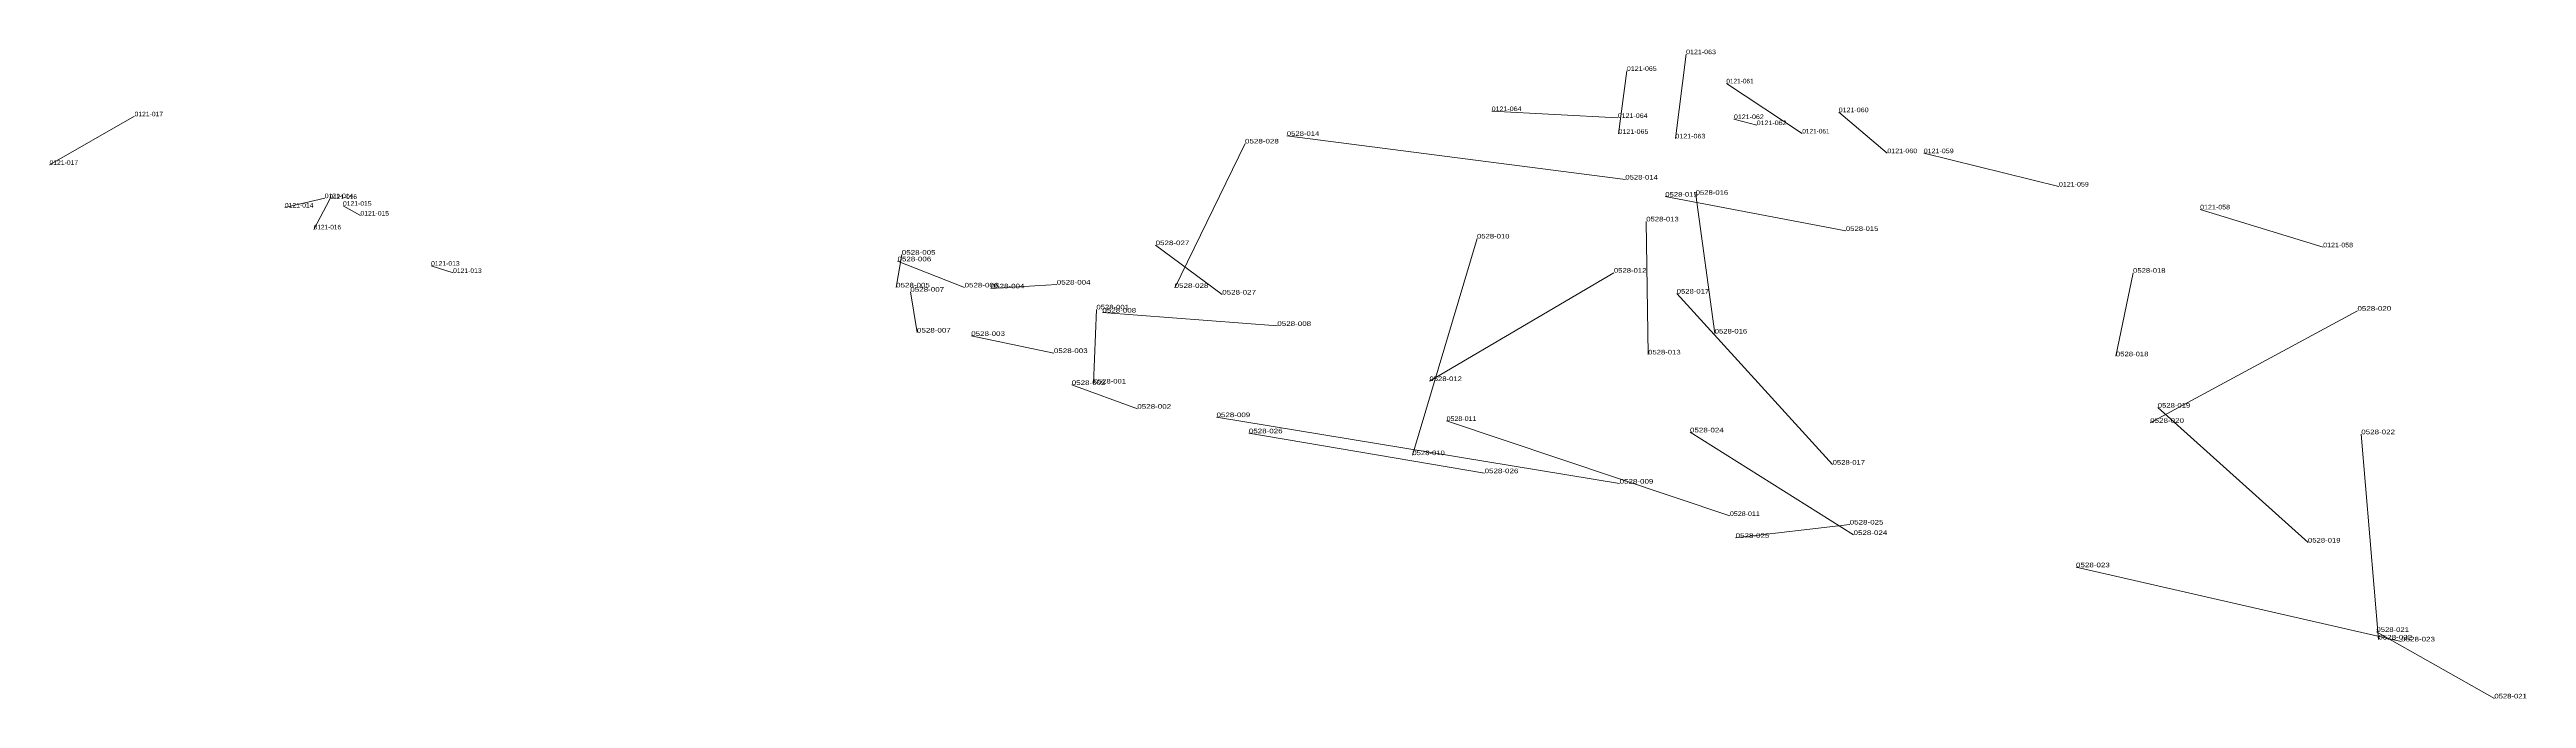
# Model space of a CAD drawing. Header units: metres. Extents: x 571156 to 607184, y 703608 to 727431.
# Drawn here: x 602124 to 603202, y 713349 to 713632 of the extents above; entities that cross this region are included whole.
import ezdxf

# ---------------------------------------------------------------- set-up
doc = ezdxf.new("R2010")
doc.units = ezdxf.units.M
doc.header["$LTSCALE"] = 0.8
doc.layers.add('60', color=7, linetype='Continuous', lineweight=13)
doc.layers.add('61', color=7, linetype='Continuous')

msp = doc.modelspace()

# ---------------------------------------------------------------- linework, layer by layer
at = {"layer": '60'}
for p, q in [((602831.66, 713592.79), (602836.29, 713629.48)), ((602806.87, 713594.78), (602810.51, 713622.21)), ((602886.86, 713594.94), (602853.81, 713616.76)), ((602160.92, 713602.42), (602123.91, 713581.27)), ((602806.54, 713601.72), (602751.67, 713604.69)), ((602857.11, 713601.22), (602867.03, 713598.58)), ((602923.88, 713586.35), (602902.73, 713604.2)), ((602613.67, 713527.68), (602644.3, 713590.59)), ((602809.85, 713574.87), (602662.51, 713593.9)), ((602998.58, 713571.81), (602939.75, 713586.35)), ((602243.72, 713566.76), (602226.37, 713562.63)), ((602245.87, 713566.39), (602238.93, 713553.17)), ((602827.23, 713567.42), (602905.87, 713552.52)), ((602840.47, 713568.24), (602848.75, 713507.82)), ((602251.66, 713563.46), (602259.26, 713559.16)), ((602818.95, 713556.66), (602819.78, 713498.71)), ((603113.61, 713545.36), (603060.06, 713561.89)), ((602634.37, 713524.79), (602605.39, 713546.31)), ((602717.14, 713454.84), (602745.28, 713549.21)), ((602290, 713537.35), (602299.58, 713534.21)), ((602494.89, 713542.17), (602492.41, 713527.89)), ((602493.03, 713539.27), (602522.21, 713527.89)), ((602804.88, 713534.31), (602724.59, 713487.12)), ((603023.41, 713497.89), (603030.86, 713534.31)), ((602498.62, 713526.03), (602501.51, 713508.23)), ((602562.35, 713529.13), (602533.59, 713527.48)), ((602832.2, 713525.2), (602900.07, 713450.7)), ((602579.63, 713518.32), (602578.39, 713486.04)), ((602582.22, 713516.92), (602658.37, 713511.13)), ((603038.31, 713468.91), (603128.53, 713517.75)), ((602561.11, 713499.33), (602525.1, 713506.78)), ((602568.87, 713485.42), (602597.43, 713475.07)), ((602631.88, 713471.4), (602807.36, 713442.43)), ((602732.04, 713469.74), (602855.37, 713428.35)), ((603041.62, 713475.54), (603107.01, 713416.77)), ((602748.59, 713446.98), (602645.95, 713464.36)), ((602909.18, 713420.08), (602837.99, 713464.78)), ((603137.63, 713374.55), (603130.18, 713463.95)), ((602907.52, 713424.63), (602857.86, 713418.84)), ((603147.57, 713373.72), (603006.02, 713406.01)), ((603136.81, 713377.86), (603188.13, 713348.89))]:
    msp.add_line(p, q, dxfattribs=at)

# ---------------------------------------------------------------- texts
for s, width, p in [('0121-063', 1.15, (602836.29, 713629.48)), ('0121-065', 1.15, (602810.51, 713622.21)), ('0121-061', 1.05, (602853.81, 713616.76)), ('0121-064', 1.15, (602751.67, 713604.69)), ('0121-062', 1.15, (602867.03, 713598.58)), ('0121-060', 1.15, (602902.73, 713604.2)), ('0528-028', 1.3, (602644.3, 713590.59)), ('0528-014', 1.25, (602662.51, 713593.9)), ('0121-059', 1.15, (602939.75, 713586.35)), ('0121-017', 1.1, (602123.91, 713581.27)), ('0121-014', 1.1, (602226.37, 713562.63)), ('0121-016', 1.05, (602238.93, 713553.17)), ('0121-015', 1.1, (602259.26, 713559.16)), ('0528-015', 1.25, (602905.87, 713552.52)), ('0121-058', 1.15, (603060.06, 713561.89)), ('0528-027', 1.3, (602605.39, 713546.31)), ('0528-010', 1.25, (602745.28, 713549.21)), ('0121-013', 1.1, (602299.58, 713534.21)), ('0528-018', 1.25, (603030.86, 713534.31)), ('0528-005', 1.3, (602492.41, 713527.89)), ('0528-006', 1.3, (602522.21, 713527.89)), ('0528-004', 1.3, (602533.59, 713527.48)), ('0528-008', 1.3, (602658.37, 713511.13)), ('0528-020', 1.3, (603128.53, 713517.75)), ('0528-007', 1.3, (602501.51, 713508.23)), ('0528-003', 1.3, (602525.1, 713506.78)), ('0528-013', 1.25, (602819.78, 713498.71)), ('0528-016', 1.25, (602848.75, 713507.82)), ('0528-012', 1.25, (602724.59, 713487.12)), ('0528-001', 1.25, (602578.39, 713486.04)), ('0528-002', 1.3, (602597.43, 713475.07)), ('0528-026', 1.3, (602645.95, 713464.36)), ('0528-024', 1.3, (602837.99, 713464.78)), ('0528-022', 1.3, (603130.18, 713463.95)), ('0528-017', 1.25, (602900.07, 713450.7)), ('0528-009', 1.3, (602807.36, 713442.43)), ('0528-011', 1.15, (602855.37, 713428.35)), ('0528-025', 1.3, (602857.86, 713418.84)), ('0528-019', 1.25, (603107.01, 713416.77)), ('0528-023', 1.3, (603006.02, 713406.01)), ('0528-021', 1.25, (603188.13, 713348.89))]:
    msp.add_text(s, height=2, dxfattribs=dict(at, width=width)).set_placement(p)
at = {"layer": '61'}
for s, width, p in [('0121-017', 1.1, (602160.92, 713602.42)), ('0121-064', 1.15, (602806.54, 713601.72)), ('0121-065', 1.15, (602806.87, 713594.78)), ('0121-062', 1.15, (602857.11, 713601.22)), ('0121-061', 1.05, (602886.86, 713594.94)), ('0121-063', 1.15, (602831.66, 713592.79)), ('0121-060', 1.15, (602923.88, 713586.35)), ('0528-014', 1.25, (602809.85, 713574.87)), ('0121-014', 1.1, (602243.72, 713566.76)), ('0121-016', 1.05, (602245.87, 713566.39)), ('0121-015', 1.1, (602251.66, 713563.46)), ('0528-015', 1.25, (602827.23, 713567.42)), ('0528-016', 1.25, (602840.47, 713568.24)), ('0121-059', 1.15, (602998.58, 713571.81)), ('0528-013', 1.25, (602818.95, 713556.66)), ('0528-005', 1.3, (602494.89, 713542.17)), ('0121-058', 1.15, (603113.61, 713545.36)), ('0121-013', 1.1, (602290, 713537.35)), ('0528-006', 1.3, (602493.03, 713539.27)), ('0528-012', 1.25, (602804.88, 713534.31)), ('0528-007', 1.3, (602498.62, 713526.03)), ('0528-004', 1.3, (602562.35, 713529.13)), ('0528-028', 1.3, (602613.67, 713527.68)), ('0528-027', 1.3, (602634.37, 713524.79)), ('0528-017', 1.25, (602832.2, 713525.2)), ('0528-001', 1.25, (602579.63, 713518.32)), ('0528-008', 1.3, (602582.22, 713516.92)), ('0528-003', 1.3, (602561.11, 713499.33)), ('0528-018', 1.25, (603023.41, 713497.89)), ('0528-002', 1.3, (602568.87, 713485.42)), ('0528-009', 1.3, (602631.88, 713471.4)), ('0528-011', 1.15, (602732.04, 713469.74)), ('0528-020', 1.3, (603038.31, 713468.91)), ('0528-019', 1.25, (603041.62, 713475.54)), ('0528-010', 1.25, (602717.14, 713454.84)), ('0528-026', 1.3, (602748.59, 713446.98)), ('0528-025', 1.3, (602907.52, 713424.63)), ('0528-024', 1.3, (602909.18, 713420.08)), ('0528-021', 1.25, (603136.81, 713377.86)), ('0528-022', 1.3, (603137.63, 713374.55)), ('0528-023', 1.3, (603147.57, 713373.72))]:
    msp.add_text(s, height=2, dxfattribs=dict(at, width=width)).set_placement(p)

doc.saveas('drawing.dxf')
